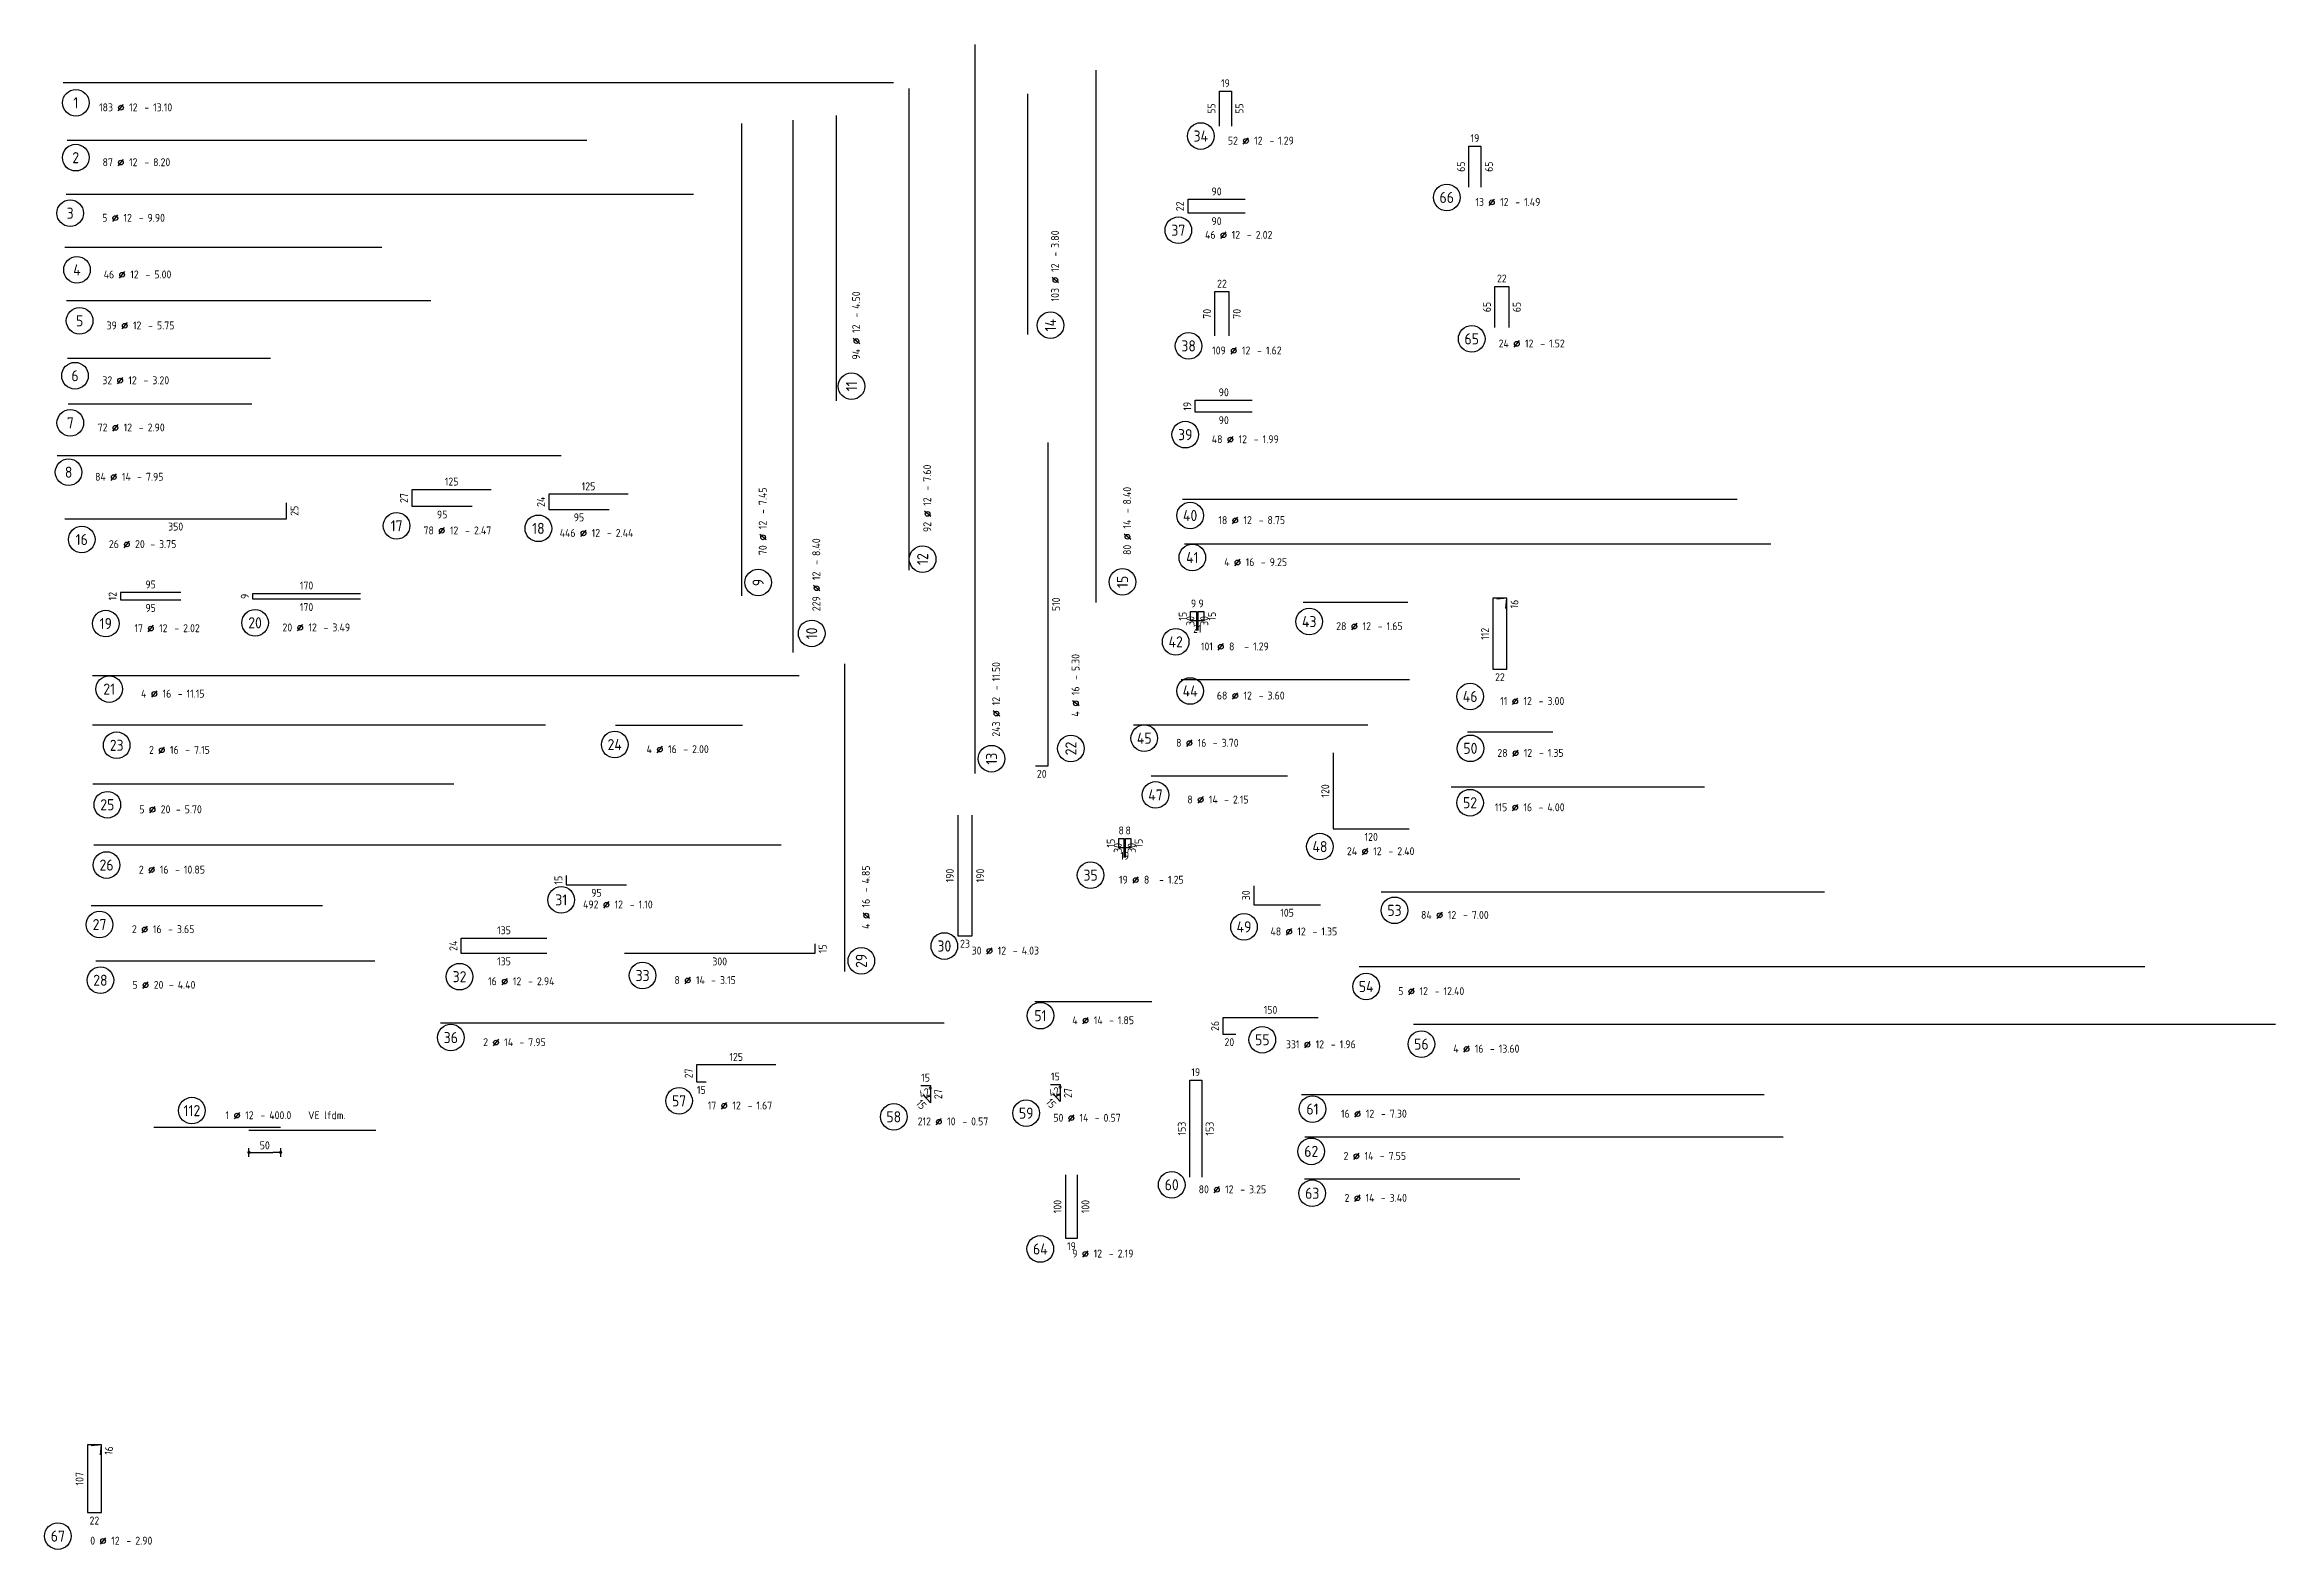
# Model space of a CAD drawing. Extents: x -14 to 117, y -15 to 42.
# Drawn here: x 81.98 to 117.18, y 18.24 to 41.98 of the extents above; entities that cross this region are included whole.
import ezdxf
from ezdxf.enums import TextEntityAlignment as Align

# ---------------------------------------------------------------- set-up
doc = ezdxf.new("R2010")
doc.units = 0
doc.header["$LTSCALE"] = 0.5
doc.linetypes.add('AUSGEZOGEN', pattern=[1000.01, 1000, 0.01])
doc.layers.add('MASSE', color=7, linetype='Continuous')
doc.layers.add('RND', color=7, linetype='Continuous')
doc.styles.add('txt', font='isocp.shx')
doc.dimstyles.new('DOT_I', dxfattribs={"dimscale": 0.5, "dimtxt": 0.25, "dimasz": 0.25, "dimexe": 0.1, "dimexo": 0.3, "dimgap": 0.1, "dimtad": 1, "dimdec": 3, "dimzin": 3, "dimtxsty": 'txt', "dimblk": 'DOT', "dimblk1": 'DOT', "dimblk2": 'DOT', "dimsah": 1, "dimcen": 0.1, "dimse1": 1, "dimse2": 1, "dimazin": 0, "dimtfac": 1, "dimtdec": 4, "dimtix": 1, "dimtmove": 2, "dimatfit": 3, "dimfxl": 0, "dimtvp": 1, "dimtolj": 1, "dimtzin": 0, "dimarcsym": 0})

msp = doc.modelspace()

# ---------------------------------------------------------------- texts
at = {"layer": 'RND', "color": 7, "linetype": 'AUSGEZOGEN', "style": 'txt'}
for s, p in [('19', (100.6161, 41.372)), ('19', (104.5528, 40.5054)), ('90', (100.4756, 39.6655)), ('90', (100.4756, 39.1955)), ('22', (100.5611, 38.2096)), ('22', (104.977, 38.2915)), ('90', (100.5895, 36.496)), ('90', (100.5895, 36.056)), ('125', (88.4067, 35.0883)), ('125', (90.5656, 35.0133)), ('95', (88.2567, 34.5683)), ('95', (90.4156, 34.5233)), ('350', (84.0519, 34.3776)), ('95', (83.6567, 33.4651)), ('170', (86.1172, 33.4477)), ('95', (83.6567, 33.0951)), ('170', (86.1172, 33.1077)), ('9', (100.1121, 33.164)), ('9', (100.2321, 33.164)), ('21', (100.1721, 32.764)), ('22', (104.9465, 32.0017)), ('20', (97.718, 30.4775)), ('8', (98.9714, 29.5841)), ('8', (99.0814, 29.5841)), ('19', (99.0264, 29.1841)), ('120', (102.916, 29.4825)), ('95', (90.6907, 28.6002)), ('105', (101.5886, 28.2862)), ('135', (89.2328, 28.0096)), ('23', (96.5071, 27.7978)), ('135', (89.2328, 27.5196)), ('300', (92.636, 27.5176)), ('150', (101.3274, 26.7543)), ('125', (92.8967, 26.0108)), ('20', (100.6774, 26.2443)), ('15', (95.8848, 25.6842)), ('15', (97.9326, 25.7018)), ('19', (100.1473, 25.7703)), ('15', (92.3467, 25.4908)), ('19', (98.186, 23.0252)), ('22', (82.7697, 18.6967))]:
    msp.add_text(s, height=0.125, dxfattribs=at).set_placement(p, align=Align.MIDDLE)
for s, rotation, p in [('55', 90, (100.3961, 40.972)), ('55', 90, (100.8361, 40.972)), ('65', 90, (104.3328, 40.0554)), ('65', 90, (104.7728, 40.0554)), ('22', 90, (99.9006, 39.4305)), ('70', 90, (100.3261, 37.7346)), ('70', 90, (100.7961, 37.7346)), ('65', 90, (104.742, 37.8415)), ('65', 90, (105.212, 37.8415)), ('19', 90, (100.0145, 36.276)), ('27', 90, (87.6567, 34.8283)), ('25', 90, (85.9269, 34.6276)), ('24', 90, (89.8156, 34.7683)), ('12', 90, (83.0567, 33.2801)), ('9', 90, (85.1422, 33.2777)), ('510', 90, (97.943, 33.1525)), ('16', 84.99986, (105.174, 33.1562)), ('15', 90, (99.9421, 32.964)), ('30', 90, (100.0621, 32.889)), ('30', 90, (100.2821, 32.889)), ('15', 90, (100.4021, 32.964)), ('112', 90, (104.7115, 32.6867)), ('120', 90, (102.191, 30.2075)), ('15', 90, (98.8064, 29.3841)), ('30', 90, (98.9164, 29.3091)), ('30', 90, (99.1364, 29.3091)), ('15', 90, (99.2464, 29.3841)), ('190', 90, (96.2671, 28.8728)), ('190', 90, (96.7471, 28.8728)), ('15', 90, (90.0907, 28.8002)), ('30', 90, (100.9386, 28.5612)), ('24', 90, (88.4328, 27.7646)), ('15', 90, (94.261, 27.7176)), ('26', 90, (100.4524, 26.4993)), ('27', 90, (92.1467, 25.7508)), ('27', 90, (96.0848, 25.4242)), ('15', 312.06345, (97.8645, 25.2788)), ('27', 90, (98.1326, 25.4418)), ('15', 312.06345, (95.8167, 25.2611)), ('153', 90, (99.9273, 24.8803)), ('153', 90, (100.3673, 24.8803)), ('100', 90, (97.966, 23.6502)), ('100', 90, (98.406, 23.6502)), ('16', 84.99986, (82.9973, 19.8011)), ('107', 90, (82.5347, 19.3567))]:
    msp.add_text(s, height=0.125, rotation=rotation, dxfattribs=at).set_placement(p, align=Align.MIDDLE)

# ---------------------------------------------------------------- blocks, each defined once
blk = doc.blocks.new('RND_AUSZ')
at = {"layer": 'RND', "color": 7, "linetype": 'Continuous'}
blk.add_line((1.341, 0.262), (1.509, 0.466), dxfattribs=at)
at = {"layer": 'RND', "color": 1, "linetype": 'Continuous'}
blk.add_circle((0, 0.52), 0.42, dxfattribs=at)
at = {"layer": 'RND', "color": 7, "linetype": 'Continuous'}
blk.add_circle((1.425, 0.364), 0.075, dxfattribs=at)
at = {"layer": 'RND', "color": 7, "linetype": 'Continuous', "style": 'txt'}
blk.add_text('-', height=0.25, dxfattribs=at).set_placement((2.163, 0.25))
for tag, p in [('WIEOFT', (-0.536, 0.25)), ('STK', (1.174, 0.25))]:
    blk.add_attdef(tag, text='', height=0.25, dxfattribs=at).set_placement(p, align=Align.RIGHT)
at = {"layer": 'RND', "color": 1, "linetype": 'Continuous', "style": 'txt'}
blk.add_attdef('POS', text='', height=0.35, dxfattribs=at).set_placement((0, 0.52), align=Align.MIDDLE)
at = {"layer": 'RND', "color": 7, "linetype": 'Continuous', "style": 'txt'}
for tag, p in [('DS', (1.683, 0.25)), ('LANG', (2.441, 0.25)), ('TEXT', (3.669, 0.25))]:
    blk.add_attdef(tag, p, '', height=0.25, dxfattribs=at)
blk = doc.blocks.new('DOT')
at = {"layer": 'MASSE', "color": 7, "linetype": 'Continuous'}
for p, q in [((0, 0), (-1, 0)), ((0, 0.54), (0, -0.54))]:
    blk.add_line(p, q, dxfattribs=at)
at = {"layer": 'MASSE', "color": 7, "linetype": 'Continuous', "const_width": 0.2}
blk.add_lwpolyline([(-0.1, 0, 1), (0.1, 0, 1)], format="xyb", close=True, dxfattribs=at)
blk = doc.blocks.new('*D30')
at = {"layer": 'Defpoints', "color": 0, "linetype": 'AUSGEZOGEN', "transparency": 16777216}
for p in [(85.208, 24.854), (85.708, 24.854), (85.708, 24.504)]:
    blk.add_point(p, dxfattribs=at)
at = {"layer": 'RND', "color": 0, "linetype": 'AUSGEZOGEN', "lineweight": -2, "transparency": 16777216}
blk.add_line((85.333, 24.504), (85.583, 24.504), dxfattribs=at)
at = {"layer": 'RND', "color": 0, "linetype": 'AUSGEZOGEN', "lineweight": -2, "transparency": 16777216, "xscale": 0.125, "yscale": 0.125, "zscale": 0.125, "rotation": 180}
blk.add_blockref('DOT', (85.208, 24.504), dxfattribs=at)
at = {"layer": 'RND', "color": 0, "linetype": 'AUSGEZOGEN', "lineweight": -2, "transparency": 16777216, "xscale": 0.125, "yscale": 0.125, "zscale": 0.125}
blk.add_blockref('DOT', (85.708, 24.504), dxfattribs=at)
at = {"layer": 'RND', "color": 0, "linetype": 'AUSGEZOGEN', "transparency": 16777216, "insert": (85.458, 24.616), "char_height": 0.125, "attachment_point": 5, "style": 'txt'}
blk.add_mtext('\\A1;50', dxfattribs=at)
blk = doc.blocks.new('*D50')
at = {"layer": 'Defpoints', "color": 0, "linetype": 'AUSGEZOGEN', "transparency": 16777216}
for p in [(95.91, 25.345), (95.936, 25.386), (95.96, 25.424), (95.96, 25.289)]:
    blk.add_point(p, dxfattribs=at)
at = {"layer": 'RND', "color": 0, "linetype": 'AUSGEZOGEN', "lineweight": -2, "transparency": 16777216}
blk.add_arc((95.96, 25.289), 0.1, 90, 132.0634, dxfattribs=at)
at = {"layer": 'RND', "color": 0, "linetype": 'AUSGEZOGEN', "transparency": 16777216, "insert": (95.897, 25.453), "char_height": 0.125, "attachment_point": 5, "rotation": 21.0317, "style": 'txt'}
blk.add_mtext('\\A1;42°', dxfattribs=at)
blk = doc.blocks.new('*D52')
at = {"layer": 'Defpoints', "color": 0, "linetype": 'AUSGEZOGEN', "transparency": 16777216}
for p in [(97.957, 25.363), (97.983, 25.404), (98.008, 25.442), (98.008, 25.307)]:
    blk.add_point(p, dxfattribs=at)
at = {"layer": 'RND', "color": 0, "linetype": 'AUSGEZOGEN', "lineweight": -2, "transparency": 16777216}
blk.add_arc((98.008, 25.307), 0.1, 90, 132.0634, dxfattribs=at)
at = {"layer": 'RND', "color": 0, "linetype": 'AUSGEZOGEN', "transparency": 16777216, "insert": (97.945, 25.47), "char_height": 0.125, "attachment_point": 5, "rotation": 21.0317, "style": 'txt'}
blk.add_mtext('\\A1;42°', dxfattribs=at)

# ---------------------------------------------------------------- dimensions: what is measured, and where the dimension line sits
at = {"layer": 'RND', "color": 7, "linetype": 'AUSGEZOGEN'}
for base, center, p1, p2, picture, middle in [((95.9355, 25.3862), (95.9598, 25.2892), (95.9095, 25.3448), (95.9598, 25.4242), '*D50', (95.897, 25.4525)), ((97.9833, 25.4039), (98.0076, 25.3068), (97.9573, 25.3625), (98.0076, 25.4418), '*D52', (97.9448, 25.4702))]:
    dim = msp.add_angular_dim_3p(base=base, center=center, p1=p1, p2=p2, dimstyle='DOT_I', override={"dimdec": 2, "dimadec": 0}, dxfattribs=at)
    dim.commit()
    dim.dimension.update_dxf_attribs({"geometry": picture, "text_midpoint": middle, "dimtype": 165})
dim = msp.add_linear_dim(base=(85.7083, 24.5039), p1=(85.2083, 24.8539), p2=(85.7083, 24.8539), dimstyle='DOT_I', override={"dimdec": 0, "dimlfac": 100}, dxfattribs=at)
dim.commit()
dim.dimension.update_dxf_attribs({"geometry": '*D30', "text_midpoint": (85.4583, 24.6164)})

# ---------------------------------------------------------------- linework, layer by layer
at = {"layer": 'RND', "color": 1, "linetype": 'AUSGEZOGEN'}
for points in [[(96.664, 41.9812), (96.664, 30.4812)], [(98.5722, 41.5801), (98.5722, 33.1801)], [(82.2761, 41.3821), (95.3761, 41.3821)], [(95.6182, 41.2891), (95.6182, 33.6891)], [(97.4908, 41.2072), (97.4908, 37.4072)], [(100.5211, 40.697), (100.5211, 41.247), (100.7111, 41.247), (100.7111, 40.697)], [(94.4743, 40.8612), (94.4743, 36.3612)], [(92.9819, 40.7344), (92.9819, 33.2844)], [(93.7917, 40.7892), (93.7917, 32.3892)], [(82.3381, 40.4747), (90.5381, 40.4747)], [(104.4578, 39.7304), (104.4578, 40.3804), (104.6478, 40.3804), (104.6478, 39.7304)], [(82.3241, 39.6231), (92.2241, 39.6231)], [(100.9256, 39.3205), (100.0256, 39.3205), (100.0256, 39.5405), (100.9256, 39.5405)], [(82.3031, 38.7837), (87.3031, 38.7837)], [(100.4511, 37.3846), (100.4511, 38.0846), (100.6711, 38.0846), (100.6711, 37.3846)], [(104.867, 37.5165), (104.867, 38.1665), (105.087, 38.1665), (105.087, 37.5165)], [(88.0771, 37.9418), (82.3271, 37.9418)], [(85.5468, 37.0316), (82.3468, 37.0316)], [(85.2562, 36.3072), (82.3562, 36.3072)], [(101.0395, 36.181), (100.1395, 36.181), (100.1395, 36.371), (101.0395, 36.371)], [(97.618, 30.6025), (97.818, 30.6025), (97.818, 35.7025)], [(82.1843, 35.501), (90.1343, 35.501)], [(88.7317, 34.6933), (87.7817, 34.6933), (87.7817, 34.9633), (89.0317, 34.9633)], [(91.1906, 34.8883), (89.9406, 34.8883), (89.9406, 34.6483), (90.8906, 34.6483)], [(82.3019, 34.5026), (85.8019, 34.5026), (85.8019, 34.7526)], [(99.9393, 34.8085), (108.6893, 34.8085)], [(99.9692, 34.1051), (109.2192, 34.1051)], [(84.1317, 33.3401), (83.1817, 33.3401), (83.1817, 33.2201), (84.1317, 33.2201)], [(86.9672, 33.2327), (85.2672, 33.2327), (85.2672, 33.3227), (86.9672, 33.3227)], [(101.8418, 33.1847), (103.4918, 33.1847)], [(105.0425, 33.0874), (105.0565, 33.2467), (104.8365, 33.2467), (104.8365, 32.1267), (105.0565, 32.1267), (105.0565, 33.2467), (104.8971, 33.2328)], [(100.1871, 32.739), (100.1871, 33.039), (100.2771, 33.039), (100.2771, 32.889), (100.0671, 32.889), (100.0671, 33.039), (100.1571, 33.039), (100.1571, 32.739)], [(94.6041, 32.2108), (94.6041, 27.3608)], [(82.7382, 32.0291), (93.8882, 32.0291)], [(99.9196, 31.9677), (103.5196, 31.9677)], [(82.7382, 31.2494), (89.8882, 31.2494)], [(90.9938, 31.2436), (92.9938, 31.2436)], [(99.1646, 31.2493), (102.8646, 31.2493)], [(104.434, 31.1373), (105.784, 31.1373)], [(102.316, 30.8075), (102.316, 29.6075), (103.516, 29.6075)], [(82.7431, 30.3196), (88.4431, 30.3196)], [(99.4427, 30.4434), (101.5927, 30.4434)], [(104.1754, 30.2711), (108.1754, 30.2711)], [(96.3921, 29.8228), (96.3921, 27.9228), (96.6221, 27.9228), (96.6221, 29.8228)], [(82.7585, 29.3549), (93.6085, 29.3549)], [(99.0414, 29.1591), (99.0414, 29.4591), (99.1214, 29.4591), (99.1214, 29.3091), (98.9314, 29.3091), (98.9314, 29.4591), (99.0114, 29.4591), (99.0114, 29.1591)], [(90.2157, 28.8752), (90.2157, 28.7252), (91.1657, 28.7252)], [(101.0636, 28.7112), (101.0636, 28.4112), (102.1136, 28.4112)], [(110.0706, 28.6081), (103.0706, 28.6081)], [(82.7207, 28.3974), (86.3707, 28.3974)], [(89.9078, 27.6446), (88.5578, 27.6446), (88.5578, 27.8846), (89.9078, 27.8846)], [(82.794, 27.5246), (87.194, 27.5246)], [(94.136, 27.7926), (94.136, 27.6426), (91.136, 27.6426)], [(102.7252, 27.4364), (115.1252, 27.4364)], [(97.6068, 26.8854), (99.4568, 26.8854)], [(88.2303, 26.5469), (96.1803, 26.5469)], [(102.0774, 26.6293), (100.5774, 26.6293), (100.5774, 26.3693), (100.7774, 26.3693)], [(103.5826, 26.5283), (117.1826, 26.5283)], [(93.5217, 25.8858), (92.2717, 25.8858), (92.2717, 25.6158), (92.4217, 25.6158)], [(95.8098, 25.5592), (95.9598, 25.5592), (95.9598, 25.2892), (95.8593, 25.4005)], [(97.8576, 25.5768), (98.0076, 25.5768), (98.0076, 25.3068), (97.9071, 25.4182)], [(100.0523, 24.1153), (100.0523, 25.6453), (100.2423, 25.6453), (100.2423, 24.1153)], [(101.8163, 25.4172), (109.1163, 25.4172)], [(83.7083, 24.9039), (85.7083, 24.9039)], [(85.2083, 24.8539), (87.2083, 24.8539)], [(101.8676, 24.75), (109.4176, 24.75)], [(98.091, 24.1502), (98.091, 23.1502), (98.281, 23.1502), (98.281, 24.1502)], [(101.863, 24.0904), (105.263, 24.0904)], [(82.8658, 19.7323), (82.8797, 19.8917), (82.6597, 19.8917), (82.6597, 18.8217), (82.8797, 18.8217), (82.8797, 19.8917), (82.7203, 19.8777)]]:
    msp.add_lwpolyline(points, dxfattribs=at)

# ---------------------------------------------------------------- block references
at = {"layer": 'RND', "color": 1, "linetype": 'AUSGEZOGEN', "xscale": 0.5, "yscale": 0.5, "zscale": 0.5}
for p, values in [((82.4765, 40.804), {'POS': '1', 'STK': '183', 'DS': '12', 'LANG': '13.10'}), ((82.4754, 39.9383), {'POS': '2', 'STK': '87', 'DS': '12', 'LANG': '8.20'}), ((104.1082, 39.3108), {'POS': '66', 'STK': '13', 'DS': '12', 'LANG': '1.49'}), ((82.3876, 39.062), {'POS': '3', 'STK': '5', 'DS': '12', 'LANG': '9.90'}), ((99.873, 38.7924), {'POS': '37', 'STK': '46', 'DS': '12', 'LANG': '2.02'}), ((82.5368, 37.3639), {'POS': '5', 'STK': '39', 'DS': '12', 'LANG': '5.75'}), ((100.035, 36.9688), {'POS': '38', 'STK': '109', 'DS': '12', 'LANG': '1.62'}), ((104.5015, 37.0788), {'POS': '65', 'STK': '24', 'DS': '12', 'LANG': '1.52'}), ((82.4638, 36.498), {'POS': '6', 'STK': '32', 'DS': '12', 'LANG': '3.20'}), ((99.9821, 35.5682), {'POS': '39', 'STK': '48', 'DS': '12', 'LANG': '1.99'}), ((82.3631, 34.9759), {'POS': '8', 'STK': '84', 'DS': '14', 'LANG': '7.95'}), ((87.5383, 34.1298), {'POS': '17', 'STK': '78', 'DS': '12', 'LANG': '2.47'}), ((89.7749, 34.0898), {'POS': '18', 'STK': '446', 'DS': '12', 'LANG': '2.44'}), ((100.0587, 34.2925), {'POS': '40', 'STK': '18', 'DS': '12', 'LANG': '8.75'}), ((82.5698, 33.9139), {'POS': '16', 'STK': '26', 'DS': '20', 'LANG': '3.75'}), ((101.9382, 32.6191), {'POS': '43', 'STK': '28', 'DS': '12', 'LANG': '1.65'}), ((82.9491, 32.587), {'POS': '19', 'STK': '17', 'DS': '12', 'LANG': '2.02'}), ((99.831, 32.2995), {'POS': '42', 'STK': '101', 'DS': '8', 'LANG': '1.29'}), ((83.0037, 31.5547), {'POS': '21', 'STK': '4', 'DS': '16', 'LANG': '11.15'}), ((100.0593, 31.5241), {'POS': '44', 'STK': '68', 'DS': '12', 'LANG': '3.60'}), ((83.1213, 30.6674), {'POS': '23', 'STK': '2', 'DS': '16', 'LANG': '7.15'}), ((90.9798, 30.6785), {'POS': '24', 'STK': '4', 'DS': '16', 'LANG': '2.00'}), ((99.3354, 30.7794), {'POS': '45', 'STK': '8', 'DS': '16', 'LANG': '3.70'}), ((104.4812, 30.6194), {'POS': '50', 'STK': '28', 'DS': '12', 'LANG': '1.35'}), ((104.4754, 29.7618), {'POS': '52', 'STK': '115', 'DS': '16', 'LANG': '4.00'}), ((82.9612, 28.7783), {'POS': '26', 'STK': '2', 'DS': '16', 'LANG': '10.85'}), ((102.107, 29.069), {'POS': '48', 'STK': '24', 'DS': '12', 'LANG': '2.40'}), ((98.4887, 28.6192), {'POS': '35', 'STK': '19', 'DS': '8', 'LANG': '1.25'}), ((90.1362, 28.229), {'POS': '31', 'STK': '492', 'DS': '12', 'LANG': '1.10'}), ((82.8513, 27.8393), {'POS': '27', 'STK': '2', 'DS': '16', 'LANG': '3.65'}), ((96.1807, 27.5006), {'POS': '30', 'STK': '30', 'DS': '12', 'LANG': '4.03'}), ((88.5315, 27.0173), {'POS': '32', 'STK': '16', 'DS': '12', 'LANG': '2.94'}), ((91.42, 27.0357), {'POS': '33', 'STK': '8', 'DS': '14', 'LANG': '3.15'}), ((82.8642, 26.9608), {'POS': '28', 'STK': '5', 'DS': '20', 'LANG': '4.40'}), ((102.8371, 26.8617), {'POS': '54', 'STK': '5', 'DS': '12', 'LANG': '12.40'}), ((88.3943, 26.0561), {'POS': '36', 'STK': '2', 'DS': '14', 'LANG': '7.95'}), ((103.7079, 25.9536), {'POS': '56', 'STK': '4', 'DS': '16', 'LANG': '13.60'}), ((91.9949, 25.0574), {'POS': '57', 'STK': '17', 'DS': '12', 'LANG': '1.67'}), ((101.9895, 24.9284), {'POS': '61', 'STK': '16', 'DS': '12', 'LANG': '7.30'}), ((95.3828, 24.8063), {'POS': '58', 'STK': '212', 'DS': '10', 'LANG': '0.57'}), ((97.4723, 24.8639), {'POS': '59', 'STK': '50', 'DS': '14', 'LANG': '0.57'}), ((99.7681, 23.7345), {'POS': '60', 'STK': '80', 'DS': '12', 'LANG': '3.25'}), ((101.9858, 23.6), {'POS': '63', 'STK': '2', 'DS': '14', 'LANG': '3.40'}), ((97.6948, 22.7213), {'POS': '64', 'STK': '9', 'DS': '12', 'LANG': '2.19'})]:
    msp.add_blockref('RND_AUSZ', p, dxfattribs=at).add_auto_attribs(values)
at = {"layer": 'RND', "color": 7, "linetype": 'AUSGEZOGEN', "xscale": 0.5, "yscale": 0.5, "zscale": 0.5}
for p, values in [((100.2273, 40.279), {'POS': '34', 'STK': '52', 'DS': '12', 'LANG': '1.29'}), ((82.4949, 38.1682), {'POS': '4', 'STK': '46', 'DS': '12', 'LANG': '5.00'}), ((82.3897, 35.7539), {'POS': '7', 'STK': '72', 'DS': '12', 'LANG': '2.90'}), ((100.0938, 33.6293), {'POS': '41', 'STK': '4', 'DS': '16', 'LANG': '9.25'}), ((85.3045, 32.5995), {'POS': '20', 'STK': '20', 'DS': '12', 'LANG': '3.49'}), ((104.4766, 31.4382), {'POS': '46', 'STK': '11', 'DS': '12', 'LANG': '3.00'}), ((99.5132, 29.884), {'POS': '47', 'STK': '8', 'DS': '14', 'LANG': '2.15'}), ((82.9742, 29.73), {'POS': '25', 'STK': '5', 'DS': '20', 'LANG': '5.70'}), ((103.284, 28.0634), {'POS': '53', 'STK': '84', 'DS': '12', 'LANG': '7.00'}), ((100.9087, 27.8033), {'POS': '49', 'STK': '48', 'DS': '12', 'LANG': '1.35'}), ((97.6969, 26.4021), {'POS': '51', 'STK': '4', 'DS': '14', 'LANG': '1.85'}), ((84.3083, 24.9039), {'POS': '112', 'STK': '1', 'DS': '12', 'LANG': '400.0', 'TEXT': 'VE lfdm.'}), ((101.9699, 24.2613), {'POS': '62', 'STK': '2', 'DS': '14', 'LANG': '7.55'}), ((82.1943, 18.1922), {'POS': '67', 'STK': '0', 'DS': '12', 'LANG': '2.90'})]:
    msp.add_blockref('RND_AUSZ', p, dxfattribs=at).add_auto_attribs(values)
at = {"layer": 'RND', "color": 1, "linetype": 'AUSGEZOGEN', "xscale": 0.5, "yscale": 0.5, "zscale": 0.5, "rotation": 90}
for p, values in [((98.1151, 37.5548), {'POS': '14', 'STK': '103', 'DS': '12', 'LANG': '3.80'}), ((96.0981, 33.8649), {'POS': '12', 'STK': '92', 'DS': '12', 'LANG': '7.60'}), ((94.3477, 32.693), {'POS': '10', 'STK': '229', 'DS': '12', 'LANG': '8.40'}), ((97.1851, 30.7159), {'POS': '13', 'STK': '243', 'DS': '12', 'LANG': '11.50'}), ((98.4383, 30.8769), {'POS': '22', 'STK': '4', 'DS': '16', 'LANG': '5.30'}), ((95.1307, 27.5269), {'POS': '29', 'STK': '4', 'DS': '16', 'LANG': '4.85'})]:
    msp.add_blockref('RND_AUSZ', p, dxfattribs=at).add_auto_attribs(values)
at = {"layer": 'RND', "color": 7, "linetype": 'AUSGEZOGEN', "xscale": 0.5, "yscale": 0.5, "zscale": 0.5, "rotation": 90}
for p, values in [((94.9762, 36.5918), {'POS': '11', 'STK': '94', 'DS': '12', 'LANG': '4.50'}), ((93.5024, 33.4961), {'POS': '9', 'STK': '70', 'DS': '12', 'LANG': '7.45'}), ((99.2518, 33.5048), {'POS': '15', 'STK': '80', 'DS': '14', 'LANG': '8.40'})]:
    msp.add_blockref('RND_AUSZ', p, dxfattribs=at).add_auto_attribs(values)
at = {"layer": 'RND', "color": 191, "linetype": 'AUSGEZOGEN', "xscale": 0.5, "yscale": 0.5, "zscale": 0.5}
msp.add_blockref('RND_AUSZ', (101.1976, 26.0226), dxfattribs=at).add_auto_attribs({'POS': '55', 'STK': '331', 'DS': '12', 'LANG': '1.96'})

msp.set_redraw_order([(e.dxf.handle, doc.entitydb.next_handle()) for e in msp.query("TEXT MTEXT ATTDEF DIMENSION ARC_DIMENSION")])  # texts and dimensions are drawn at this point

doc.saveas('drawing.dxf')
